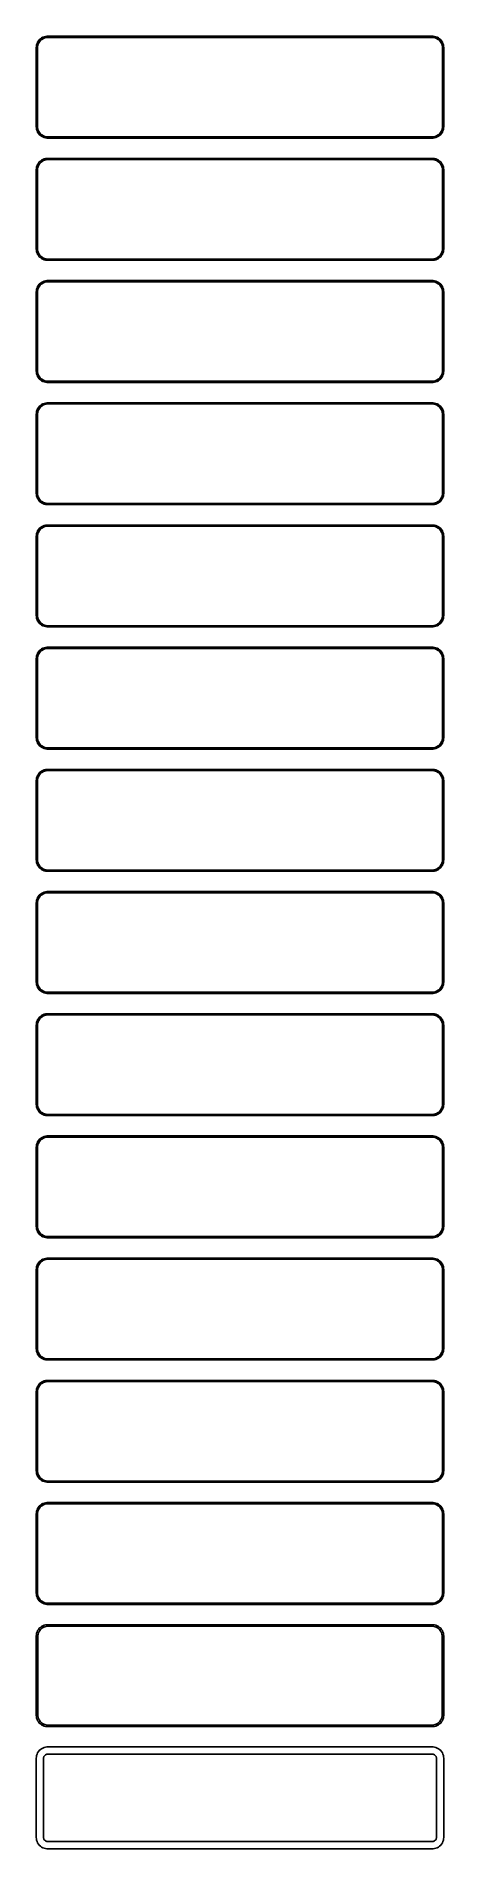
# Model space of a CAD drawing. Header units: metres. Extents: x -90 to 90, y 788 to 1588.
import ezdxf

# ---------------------------------------------------------------- set-up
doc = ezdxf.new("R2010")
doc.units = ezdxf.units.M

msp = doc.modelspace()

# ---------------------------------------------------------------- linework, layer by layer
for p, q in [((-89.0451, 1586.44), (-89.3815, 1585.91)), ((-88.6448, 1586.92), (-89.0451, 1586.44)), ((-88.9125, 1585.54), (-88.5928, 1586.04)), ((-88.1871, 1587.35), (-88.6448, 1586.92)), ((-88.5928, 1586.04), (-88.2126, 1586.5)), ((-88.2126, 1586.5), (-87.7778, 1586.91)), ((-87.6791, 1587.72), (-88.1871, 1587.35)), ((-87.7778, 1586.91), (-87.2952, 1587.26)), ((-87.1289, 1588.02), (-87.6791, 1587.72)), ((-87.2952, 1587.26), (-86.7724, 1587.55)), ((-86.5451, 1588.26), (-87.1289, 1588.02)), ((-86.7724, 1587.55), (-86.2178, 1587.77)), ((-85.9369, 1588.41), (-86.5451, 1588.26)), ((-86.2178, 1587.77), (-85.6401, 1587.92)), ((-85.3139, 1588.49), (-85.9369, 1588.41)), ((-85.6401, 1587.92), (-85.0482, 1587.99)), ((85.3139, 1588.49), (-85.3139, 1588.49)), ((-85.0482, 1587.99), (85.0482, 1587.99)), ((85.0482, 1587.99), (85.6401, 1587.92)), ((85.9369, 1588.41), (85.3139, 1588.49)), ((85.6401, 1587.92), (86.2178, 1587.77)), ((86.5451, 1588.26), (85.9369, 1588.41)), ((86.2178, 1587.77), (86.7724, 1587.55)), ((87.1289, 1588.02), (86.5451, 1588.26)), ((86.7724, 1587.55), (87.2952, 1587.26)), ((87.6791, 1587.72), (87.1289, 1588.02)), ((87.2952, 1587.26), (87.7778, 1586.91)), ((88.1871, 1587.35), (87.6791, 1587.72)), ((87.7778, 1586.91), (88.2126, 1586.5)), ((88.6448, 1586.92), (88.1871, 1587.35)), ((88.2126, 1586.5), (88.5928, 1586.04)), ((88.5928, 1586.04), (88.9125, 1585.54)), ((89.0451, 1586.44), (88.6448, 1586.92)), ((89.3815, 1585.91), (89.0451, 1586.44)), ((-89.9606, 1584.13), (-90, 1583.5)), ((-90, 1583.5), (-90, 1548.5)), ((-89.8429, 1584.74), (-89.9606, 1584.13)), ((-89.6489, 1585.34), (-89.8429, 1584.74)), ((-89.3815, 1585.91), (-89.6489, 1585.34)), ((-89.5, 1583.25), (-89.4625, 1583.85)), ((-89.5, 1548.75), (-89.5, 1583.25)), ((-89.4625, 1583.85), (-89.3508, 1584.43)), ((-89.3508, 1584.43), (-89.1664, 1585)), ((-89.1664, 1585), (-88.9125, 1585.54)), ((88.9125, 1585.54), (89.1664, 1585)), ((89.1664, 1585), (89.3508, 1584.43)), ((89.3508, 1584.43), (89.4625, 1583.85)), ((89.6489, 1585.34), (89.3815, 1585.91)), ((89.4625, 1583.85), (89.5, 1583.25)), ((89.5, 1583.25), (89.5, 1548.75)), ((89.8429, 1584.74), (89.6489, 1585.34)), ((89.9606, 1584.13), (89.8429, 1584.74)), ((90, 1583.5), (89.9606, 1584.13)), ((90, 1548.5), (90, 1583.5)), ((-90, 1548.5), (-89.9606, 1547.87)), ((-89.9606, 1547.87), (-89.8429, 1547.26)), ((-89.8429, 1547.26), (-89.6489, 1546.66)), ((-89.6489, 1546.66), (-89.3815, 1546.09)), ((-89.4625, 1548.15), (-89.5, 1548.75)), ((-89.3508, 1547.57), (-89.4625, 1548.15)), ((-89.3815, 1546.09), (-89.0451, 1545.56)), ((-89.1664, 1547), (-89.3508, 1547.57)), ((-88.9125, 1546.46), (-89.1664, 1547)), ((-88.5928, 1545.96), (-88.9125, 1546.46)), ((-88.2126, 1545.5), (-88.5928, 1545.96)), ((88.5928, 1545.96), (88.2126, 1545.5)), ((88.9125, 1546.46), (88.5928, 1545.96)), ((89.1664, 1547), (88.9125, 1546.46)), ((89.0451, 1545.56), (89.3815, 1546.09)), ((89.3508, 1547.57), (89.1664, 1547)), ((89.4625, 1548.15), (89.3508, 1547.57)), ((89.3815, 1546.09), (89.6489, 1546.66)), ((89.5, 1548.75), (89.4625, 1548.15)), ((89.6489, 1546.66), (89.8429, 1547.26)), ((89.8429, 1547.26), (89.9606, 1547.87)), ((89.9606, 1547.87), (90, 1548.5)), ((-89.0451, 1545.56), (-88.6448, 1545.08)), ((-88.6448, 1545.08), (-88.1871, 1544.65)), ((-87.7778, 1545.09), (-88.2126, 1545.5)), ((-88.1871, 1544.65), (-87.6791, 1544.28)), ((-87.2952, 1544.74), (-87.7778, 1545.09)), ((-87.6791, 1544.28), (-87.1289, 1543.98)), ((-86.7724, 1544.45), (-87.2952, 1544.74)), ((-87.1289, 1543.98), (-86.5451, 1543.74)), ((-86.2178, 1544.23), (-86.7724, 1544.45)), ((-86.5451, 1543.74), (-85.9369, 1543.59)), ((-85.6401, 1544.08), (-86.2178, 1544.23)), ((-85.9369, 1543.59), (-85.3139, 1543.51)), ((-85.0482, 1544.01), (-85.6401, 1544.08)), ((-85.3139, 1543.51), (85.3139, 1543.51)), ((85.0482, 1544.01), (-85.0482, 1544.01)), ((85.6401, 1544.08), (85.0482, 1544.01)), ((85.3139, 1543.51), (85.9369, 1543.59)), ((86.2178, 1544.23), (85.6401, 1544.08)), ((85.9369, 1543.59), (86.5451, 1543.74)), ((86.7724, 1544.45), (86.2178, 1544.23)), ((86.5451, 1543.74), (87.1289, 1543.98)), ((87.2952, 1544.74), (86.7724, 1544.45)), ((87.1289, 1543.98), (87.6791, 1544.28)), ((87.7778, 1545.09), (87.2952, 1544.74)), ((87.6791, 1544.28), (88.1871, 1544.65)), ((88.2126, 1545.5), (87.7778, 1545.09)), ((88.1871, 1544.65), (88.6448, 1545.08)), ((88.6448, 1545.08), (89.0451, 1545.56)), ((-89.9606, 1530.13), (-90, 1529.5)), ((-89.8429, 1530.74), (-89.9606, 1530.13)), ((-89.6489, 1531.34), (-89.8429, 1530.74)), ((-89.3815, 1531.91), (-89.6489, 1531.34)), ((-89.4625, 1529.85), (-89.3508, 1530.43)), ((-89.0451, 1532.44), (-89.3815, 1531.91)), ((-89.3508, 1530.43), (-89.1664, 1531)), ((-89.1664, 1531), (-88.9125, 1531.54)), ((-88.6448, 1532.92), (-89.0451, 1532.44)), ((-88.9125, 1531.54), (-88.5928, 1532.04)), ((-88.1871, 1533.35), (-88.6448, 1532.92)), ((-88.5928, 1532.04), (-88.2126, 1532.5)), ((-88.2126, 1532.5), (-87.7778, 1532.91)), ((-87.6791, 1533.72), (-88.1871, 1533.35)), ((-87.7778, 1532.91), (-87.2952, 1533.26)), ((-87.1289, 1534.02), (-87.6791, 1533.72)), ((-87.2952, 1533.26), (-86.7724, 1533.55)), ((-86.5451, 1534.26), (-87.1289, 1534.02)), ((-86.7724, 1533.55), (-86.2178, 1533.77)), ((-85.9369, 1534.41), (-86.5451, 1534.26)), ((-86.2178, 1533.77), (-85.6401, 1533.92)), ((-85.3139, 1534.49), (-85.9369, 1534.41)), ((-85.6401, 1533.92), (-85.0482, 1533.99)), ((85.3139, 1534.49), (-85.3139, 1534.49)), ((-85.0482, 1533.99), (85.0482, 1533.99)), ((85.0482, 1533.99), (85.6401, 1533.92)), ((85.9369, 1534.41), (85.3139, 1534.49)), ((85.6401, 1533.92), (86.2178, 1533.77)), ((86.5451, 1534.26), (85.9369, 1534.41)), ((86.2178, 1533.77), (86.7724, 1533.55)), ((87.1289, 1534.02), (86.5451, 1534.26)), ((86.7724, 1533.55), (87.2952, 1533.26)), ((87.6791, 1533.72), (87.1289, 1534.02)), ((87.2952, 1533.26), (87.7778, 1532.91)), ((88.1871, 1533.35), (87.6791, 1533.72)), ((87.7778, 1532.91), (88.2126, 1532.5)), ((88.6448, 1532.92), (88.1871, 1533.35)), ((88.2126, 1532.5), (88.5928, 1532.04)), ((88.5928, 1532.04), (88.9125, 1531.54)), ((89.0451, 1532.44), (88.6448, 1532.92)), ((88.9125, 1531.54), (89.1664, 1531)), ((89.3815, 1531.91), (89.0451, 1532.44)), ((89.1664, 1531), (89.3508, 1530.43)), ((89.3508, 1530.43), (89.4625, 1529.85)), ((89.6489, 1531.34), (89.3815, 1531.91)), ((89.8429, 1530.74), (89.6489, 1531.34)), ((89.9606, 1530.13), (89.8429, 1530.74)), ((90, 1529.5), (89.9606, 1530.13)), ((-90, 1529.5), (-90, 1494.5)), ((-89.5, 1529.25), (-89.4625, 1529.85)), ((-89.5, 1494.75), (-89.5, 1529.25)), ((89.4625, 1529.85), (89.5, 1529.25)), ((89.5, 1529.25), (89.5, 1494.75)), ((90, 1494.5), (90, 1529.5)), ((-90, 1494.5), (-89.9606, 1493.87)), ((-89.9606, 1493.87), (-89.8429, 1493.26)), ((-89.8429, 1493.26), (-89.6489, 1492.66)), ((-89.6489, 1492.66), (-89.3815, 1492.09)), ((-89.4625, 1494.15), (-89.5, 1494.75)), ((-89.3508, 1493.57), (-89.4625, 1494.15)), ((-89.3815, 1492.09), (-89.0451, 1491.56)), ((-89.1664, 1493), (-89.3508, 1493.57)), ((-88.9125, 1492.46), (-89.1664, 1493)), ((-89.0451, 1491.56), (-88.6448, 1491.08)), ((-88.5928, 1491.96), (-88.9125, 1492.46)), ((-88.6448, 1491.08), (-88.1871, 1490.65)), ((-88.2126, 1491.5), (-88.5928, 1491.96)), ((-87.7778, 1491.09), (-88.2126, 1491.5)), ((-88.1871, 1490.65), (-87.6791, 1490.28)), ((-87.2952, 1490.74), (-87.7778, 1491.09)), ((-87.6791, 1490.28), (-87.1289, 1489.98)), ((-86.7724, 1490.45), (-87.2952, 1490.74)), ((-87.1289, 1489.98), (-86.5451, 1489.74)), ((-86.2178, 1490.23), (-86.7724, 1490.45)), ((-85.6401, 1490.08), (-86.2178, 1490.23)), ((-85.0482, 1490.01), (-85.6401, 1490.08)), ((85.0482, 1490.01), (-85.0482, 1490.01)), ((85.6401, 1490.08), (85.0482, 1490.01)), ((86.2178, 1490.23), (85.6401, 1490.08)), ((86.7724, 1490.45), (86.2178, 1490.23)), ((86.5451, 1489.74), (87.1289, 1489.98)), ((87.2952, 1490.74), (86.7724, 1490.45)), ((87.1289, 1489.98), (87.6791, 1490.28)), ((87.7778, 1491.09), (87.2952, 1490.74)), ((87.6791, 1490.28), (88.1871, 1490.65)), ((88.2126, 1491.5), (87.7778, 1491.09)), ((88.1871, 1490.65), (88.6448, 1491.08)), ((88.5928, 1491.96), (88.2126, 1491.5)), ((88.9125, 1492.46), (88.5928, 1491.96)), ((88.6448, 1491.08), (89.0451, 1491.56)), ((89.1664, 1493), (88.9125, 1492.46)), ((89.0451, 1491.56), (89.3815, 1492.09)), ((89.3508, 1493.57), (89.1664, 1493)), ((89.4625, 1494.15), (89.3508, 1493.57)), ((89.3815, 1492.09), (89.6489, 1492.66)), ((89.5, 1494.75), (89.4625, 1494.15)), ((89.6489, 1492.66), (89.8429, 1493.26)), ((89.8429, 1493.26), (89.9606, 1493.87)), ((89.9606, 1493.87), (90, 1494.5)), ((-86.5451, 1489.74), (-85.9369, 1489.59)), ((-85.9369, 1489.59), (-85.3139, 1489.51)), ((-85.3139, 1489.51), (85.3139, 1489.51)), ((85.3139, 1489.51), (85.9369, 1489.59)), ((85.9369, 1489.59), (86.5451, 1489.74)), ((-89.9606, 1476.13), (-90, 1475.5)), ((-90, 1475.5), (-90, 1440.5)), ((-89.8429, 1476.74), (-89.9606, 1476.13)), ((-89.6489, 1477.34), (-89.8429, 1476.74)), ((-89.3815, 1477.91), (-89.6489, 1477.34)), ((-89.5, 1475.25), (-89.4625, 1475.85)), ((-89.5, 1440.75), (-89.5, 1475.25)), ((-89.4625, 1475.85), (-89.3508, 1476.43)), ((-89.0451, 1478.44), (-89.3815, 1477.91)), ((-89.3508, 1476.43), (-89.1664, 1477)), ((-89.1664, 1477), (-88.9125, 1477.54)), ((-88.6448, 1478.92), (-89.0451, 1478.44)), ((-88.9125, 1477.54), (-88.5928, 1478.04)), ((-88.1871, 1479.35), (-88.6448, 1478.92)), ((-88.5928, 1478.04), (-88.2126, 1478.5)), ((-88.2126, 1478.5), (-87.7778, 1478.91)), ((-87.6791, 1479.72), (-88.1871, 1479.35)), ((-87.7778, 1478.91), (-87.2952, 1479.26)), ((-87.1289, 1480.02), (-87.6791, 1479.72)), ((-87.2952, 1479.26), (-86.7724, 1479.55)), ((-86.5451, 1480.26), (-87.1289, 1480.02)), ((-86.7724, 1479.55), (-86.2178, 1479.77)), ((-85.9369, 1480.41), (-86.5451, 1480.26)), ((-86.2178, 1479.77), (-85.6401, 1479.92)), ((-85.3139, 1480.49), (-85.9369, 1480.41)), ((-85.6401, 1479.92), (-85.0482, 1479.99)), ((85.3139, 1480.49), (-85.3139, 1480.49)), ((-85.0482, 1479.99), (85.0482, 1479.99)), ((85.0482, 1479.99), (85.6401, 1479.92)), ((85.9369, 1480.41), (85.3139, 1480.49)), ((85.6401, 1479.92), (86.2178, 1479.77)), ((86.5451, 1480.26), (85.9369, 1480.41)), ((86.2178, 1479.77), (86.7724, 1479.55)), ((87.1289, 1480.02), (86.5451, 1480.26)), ((86.7724, 1479.55), (87.2952, 1479.26)), ((87.6791, 1479.72), (87.1289, 1480.02)), ((87.2952, 1479.26), (87.7778, 1478.91)), ((88.1871, 1479.35), (87.6791, 1479.72)), ((87.7778, 1478.91), (88.2126, 1478.5)), ((88.6448, 1478.92), (88.1871, 1479.35)), ((88.2126, 1478.5), (88.5928, 1478.04)), ((88.5928, 1478.04), (88.9125, 1477.54)), ((89.0451, 1478.44), (88.6448, 1478.92)), ((88.9125, 1477.54), (89.1664, 1477)), ((89.3815, 1477.91), (89.0451, 1478.44)), ((89.1664, 1477), (89.3508, 1476.43)), ((89.3508, 1476.43), (89.4625, 1475.85)), ((89.6489, 1477.34), (89.3815, 1477.91)), ((89.4625, 1475.85), (89.5, 1475.25)), ((89.5, 1475.25), (89.5, 1440.75)), ((89.8429, 1476.74), (89.6489, 1477.34)), ((89.9606, 1476.13), (89.8429, 1476.74)), ((90, 1475.5), (89.9606, 1476.13)), ((90, 1440.5), (90, 1475.5)), ((-90, 1440.5), (-89.9606, 1439.87)), ((-89.9606, 1439.87), (-89.8429, 1439.26)), ((-89.8429, 1439.26), (-89.6489, 1438.66)), ((-89.6489, 1438.66), (-89.3815, 1438.09)), ((-89.4625, 1440.15), (-89.5, 1440.75)), ((-89.3508, 1439.57), (-89.4625, 1440.15)), ((-89.3815, 1438.09), (-89.0451, 1437.56)), ((-89.1664, 1439), (-89.3508, 1439.57)), ((-88.9125, 1438.46), (-89.1664, 1439)), ((-89.0451, 1437.56), (-88.6448, 1437.08)), ((-88.5928, 1437.96), (-88.9125, 1438.46)), ((-88.6448, 1437.08), (-88.1871, 1436.65)), ((-88.2126, 1437.5), (-88.5928, 1437.96)), ((-87.7778, 1437.09), (-88.2126, 1437.5)), ((-88.1871, 1436.65), (-87.6791, 1436.28)), ((-87.2952, 1436.74), (-87.7778, 1437.09)), ((-87.6791, 1436.28), (-87.1289, 1435.98)), ((-86.7724, 1436.45), (-87.2952, 1436.74)), ((-87.1289, 1435.98), (-86.5451, 1435.74)), ((-86.2178, 1436.23), (-86.7724, 1436.45)), ((-86.5451, 1435.74), (-85.9369, 1435.59)), ((-85.6401, 1436.08), (-86.2178, 1436.23)), ((-85.9369, 1435.59), (-85.3139, 1435.51)), ((-85.0482, 1436.01), (-85.6401, 1436.08)), ((-85.3139, 1435.51), (85.3139, 1435.51)), ((85.0482, 1436.01), (-85.0482, 1436.01)), ((85.6401, 1436.08), (85.0482, 1436.01)), ((85.3139, 1435.51), (85.9369, 1435.59)), ((86.2178, 1436.23), (85.6401, 1436.08)), ((85.9369, 1435.59), (86.5451, 1435.74)), ((86.7724, 1436.45), (86.2178, 1436.23)), ((86.5451, 1435.74), (87.1289, 1435.98)), ((87.2952, 1436.74), (86.7724, 1436.45)), ((87.1289, 1435.98), (87.6791, 1436.28)), ((87.7778, 1437.09), (87.2952, 1436.74)), ((87.6791, 1436.28), (88.1871, 1436.65)), ((88.2126, 1437.5), (87.7778, 1437.09)), ((88.1871, 1436.65), (88.6448, 1437.08)), ((88.5928, 1437.96), (88.2126, 1437.5)), ((88.9125, 1438.46), (88.5928, 1437.96)), ((88.6448, 1437.08), (89.0451, 1437.56)), ((89.1664, 1439), (88.9125, 1438.46)), ((89.0451, 1437.56), (89.3815, 1438.09)), ((89.3508, 1439.57), (89.1664, 1439)), ((89.4625, 1440.15), (89.3508, 1439.57)), ((89.3815, 1438.09), (89.6489, 1438.66)), ((89.5, 1440.75), (89.4625, 1440.15)), ((89.6489, 1438.66), (89.8429, 1439.26)), ((89.8429, 1439.26), (89.9606, 1439.87)), ((89.9606, 1439.87), (90, 1440.5)), ((-87.1289, 1426.02), (-87.6791, 1425.72)), ((-86.5451, 1426.26), (-87.1289, 1426.02)), ((-86.7724, 1425.55), (-86.2178, 1425.77)), ((-85.9369, 1426.41), (-86.5451, 1426.26)), ((-86.2178, 1425.77), (-85.6401, 1425.92)), ((-85.3139, 1426.49), (-85.9369, 1426.41)), ((-85.6401, 1425.92), (-85.0482, 1425.99)), ((85.3139, 1426.49), (-85.3139, 1426.49)), ((-85.0482, 1425.99), (85.0482, 1425.99)), ((85.0482, 1425.99), (85.6401, 1425.92)), ((85.9369, 1426.41), (85.3139, 1426.49)), ((85.6401, 1425.92), (86.2178, 1425.77)), ((86.5451, 1426.26), (85.9369, 1426.41)), ((86.2178, 1425.77), (86.7724, 1425.55)), ((87.1289, 1426.02), (86.5451, 1426.26)), ((87.6791, 1425.72), (87.1289, 1426.02)), ((-89.9606, 1422.13), (-90, 1421.5)), ((-90, 1421.5), (-90, 1386.5)), ((-89.8429, 1422.74), (-89.9606, 1422.13)), ((-89.6489, 1423.34), (-89.8429, 1422.74)), ((-89.3815, 1423.91), (-89.6489, 1423.34)), ((-89.5, 1421.25), (-89.4625, 1421.85)), ((-89.5, 1386.75), (-89.5, 1421.25)), ((-89.4625, 1421.85), (-89.3508, 1422.43)), ((-89.0451, 1424.44), (-89.3815, 1423.91)), ((-89.3508, 1422.43), (-89.1664, 1423)), ((-89.1664, 1423), (-88.9125, 1423.54)), ((-88.6448, 1424.92), (-89.0451, 1424.44)), ((-88.9125, 1423.54), (-88.5928, 1424.04)), ((-88.1871, 1425.35), (-88.6448, 1424.92)), ((-88.5928, 1424.04), (-88.2126, 1424.5)), ((-88.2126, 1424.5), (-87.7778, 1424.91)), ((-87.6791, 1425.72), (-88.1871, 1425.35)), ((-87.7778, 1424.91), (-87.2952, 1425.26)), ((-87.2952, 1425.26), (-86.7724, 1425.55)), ((86.7724, 1425.55), (87.2952, 1425.26)), ((87.2952, 1425.26), (87.7778, 1424.91)), ((88.1871, 1425.35), (87.6791, 1425.72)), ((87.7778, 1424.91), (88.2126, 1424.5)), ((88.6448, 1424.92), (88.1871, 1425.35)), ((88.2126, 1424.5), (88.5928, 1424.04)), ((88.5928, 1424.04), (88.9125, 1423.54)), ((89.0451, 1424.44), (88.6448, 1424.92)), ((88.9125, 1423.54), (89.1664, 1423)), ((89.3815, 1423.91), (89.0451, 1424.44)), ((89.1664, 1423), (89.3508, 1422.43)), ((89.3508, 1422.43), (89.4625, 1421.85)), ((89.6489, 1423.34), (89.3815, 1423.91)), ((89.4625, 1421.85), (89.5, 1421.25)), ((89.5, 1421.25), (89.5, 1386.75)), ((89.8429, 1422.74), (89.6489, 1423.34)), ((89.9606, 1422.13), (89.8429, 1422.74)), ((90, 1421.5), (89.9606, 1422.13)), ((90, 1386.5), (90, 1421.5)), ((-90, 1386.5), (-89.9606, 1385.87)), ((-89.9606, 1385.87), (-89.8429, 1385.26)), ((-89.4625, 1386.15), (-89.5, 1386.75)), ((-89.3508, 1385.57), (-89.4625, 1386.15)), ((89.4625, 1386.15), (89.3508, 1385.57)), ((89.5, 1386.75), (89.4625, 1386.15)), ((89.8429, 1385.26), (89.9606, 1385.87)), ((89.9606, 1385.87), (90, 1386.5)), ((-89.8429, 1385.26), (-89.6489, 1384.66)), ((-89.6489, 1384.66), (-89.3815, 1384.09)), ((-89.3815, 1384.09), (-89.0451, 1383.56)), ((-89.1664, 1385), (-89.3508, 1385.57)), ((-88.9125, 1384.46), (-89.1664, 1385)), ((-89.0451, 1383.56), (-88.6448, 1383.08)), ((-88.5928, 1383.96), (-88.9125, 1384.46)), ((-88.6448, 1383.08), (-88.1871, 1382.65)), ((-88.2126, 1383.5), (-88.5928, 1383.96)), ((-87.7778, 1383.09), (-88.2126, 1383.5)), ((-88.1871, 1382.65), (-87.6791, 1382.28)), ((-87.2952, 1382.74), (-87.7778, 1383.09)), ((-87.6791, 1382.28), (-87.1289, 1381.98)), ((-86.7724, 1382.45), (-87.2952, 1382.74)), ((-87.1289, 1381.98), (-86.5451, 1381.74)), ((-86.2178, 1382.23), (-86.7724, 1382.45)), ((-86.5451, 1381.74), (-85.9369, 1381.59)), ((-85.6401, 1382.08), (-86.2178, 1382.23)), ((-85.9369, 1381.59), (-85.3139, 1381.51)), ((-85.0482, 1382.01), (-85.6401, 1382.08)), ((-85.3139, 1381.51), (85.3139, 1381.51)), ((85.0482, 1382.01), (-85.0482, 1382.01)), ((85.6401, 1382.08), (85.0482, 1382.01)), ((85.3139, 1381.51), (85.9369, 1381.59)), ((86.2178, 1382.23), (85.6401, 1382.08)), ((85.9369, 1381.59), (86.5451, 1381.74)), ((86.7724, 1382.45), (86.2178, 1382.23)), ((86.5451, 1381.74), (87.1289, 1381.98)), ((87.2952, 1382.74), (86.7724, 1382.45)), ((87.1289, 1381.98), (87.6791, 1382.28)), ((87.7778, 1383.09), (87.2952, 1382.74)), ((87.6791, 1382.28), (88.1871, 1382.65)), ((88.2126, 1383.5), (87.7778, 1383.09)), ((88.1871, 1382.65), (88.6448, 1383.08)), ((88.5928, 1383.96), (88.2126, 1383.5)), ((88.9125, 1384.46), (88.5928, 1383.96)), ((88.6448, 1383.08), (89.0451, 1383.56)), ((89.1664, 1385), (88.9125, 1384.46)), ((89.0451, 1383.56), (89.3815, 1384.09)), ((89.3508, 1385.57), (89.1664, 1385)), ((89.3815, 1384.09), (89.6489, 1384.66)), ((89.6489, 1384.66), (89.8429, 1385.26)), ((-89.3815, 1369.91), (-89.6489, 1369.34)), ((-89.0451, 1370.44), (-89.3815, 1369.91)), ((-88.6448, 1370.92), (-89.0451, 1370.44)), ((-88.9125, 1369.54), (-88.5928, 1370.04)), ((-88.1871, 1371.35), (-88.6448, 1370.92)), ((-88.5928, 1370.04), (-88.2126, 1370.5)), ((-88.2126, 1370.5), (-87.7778, 1370.91)), ((-87.6791, 1371.72), (-88.1871, 1371.35)), ((-87.7778, 1370.91), (-87.2952, 1371.26)), ((-87.1289, 1372.02), (-87.6791, 1371.72)), ((-87.2952, 1371.26), (-86.7724, 1371.55)), ((-86.5451, 1372.26), (-87.1289, 1372.02)), ((-86.7724, 1371.55), (-86.2178, 1371.77)), ((-85.9369, 1372.41), (-86.5451, 1372.26)), ((-86.2178, 1371.77), (-85.6401, 1371.92)), ((-85.3139, 1372.49), (-85.9369, 1372.41)), ((-85.6401, 1371.92), (-85.0482, 1371.99)), ((85.3139, 1372.49), (-85.3139, 1372.49)), ((-85.0482, 1371.99), (85.0482, 1371.99)), ((85.0482, 1371.99), (85.6401, 1371.92)), ((85.9369, 1372.41), (85.3139, 1372.49)), ((85.6401, 1371.92), (86.2178, 1371.77)), ((86.5451, 1372.26), (85.9369, 1372.41)), ((86.2178, 1371.77), (86.7724, 1371.55)), ((87.1289, 1372.02), (86.5451, 1372.26)), ((86.7724, 1371.55), (87.2952, 1371.26)), ((87.6791, 1371.72), (87.1289, 1372.02)), ((87.2952, 1371.26), (87.7778, 1370.91)), ((88.1871, 1371.35), (87.6791, 1371.72)), ((87.7778, 1370.91), (88.2126, 1370.5)), ((88.6448, 1370.92), (88.1871, 1371.35)), ((88.2126, 1370.5), (88.5928, 1370.04)), ((88.5928, 1370.04), (88.9125, 1369.54)), ((89.0451, 1370.44), (88.6448, 1370.92)), ((89.3815, 1369.91), (89.0451, 1370.44)), ((89.6489, 1369.34), (89.3815, 1369.91)), ((-89.9606, 1368.13), (-90, 1367.5)), ((-90, 1367.5), (-90, 1332.5)), ((-89.8429, 1368.74), (-89.9606, 1368.13)), ((-89.6489, 1369.34), (-89.8429, 1368.74)), ((-89.5, 1367.25), (-89.4625, 1367.85)), ((-89.5, 1332.75), (-89.5, 1367.25)), ((-89.4625, 1367.85), (-89.3508, 1368.43)), ((-89.3508, 1368.43), (-89.1664, 1369)), ((-89.1664, 1369), (-88.9125, 1369.54)), ((88.9125, 1369.54), (89.1664, 1369)), ((89.1664, 1369), (89.3508, 1368.43)), ((89.3508, 1368.43), (89.4625, 1367.85)), ((89.4625, 1367.85), (89.5, 1367.25)), ((89.5, 1367.25), (89.5, 1332.75)), ((89.8429, 1368.74), (89.6489, 1369.34)), ((89.9606, 1368.13), (89.8429, 1368.74)), ((90, 1367.5), (89.9606, 1368.13)), ((90, 1332.5), (90, 1367.5)), ((-90, 1332.5), (-89.9606, 1331.87)), ((-89.9606, 1331.87), (-89.8429, 1331.26)), ((-89.8429, 1331.26), (-89.6489, 1330.66)), ((-89.6489, 1330.66), (-89.3815, 1330.09)), ((-89.4625, 1332.15), (-89.5, 1332.75)), ((-89.3508, 1331.57), (-89.4625, 1332.15)), ((-89.3815, 1330.09), (-89.0451, 1329.56)), ((-89.1664, 1331), (-89.3508, 1331.57)), ((-88.9125, 1330.46), (-89.1664, 1331)), ((-88.5928, 1329.96), (-88.9125, 1330.46)), ((-88.2126, 1329.5), (-88.5928, 1329.96)), ((88.5928, 1329.96), (88.2126, 1329.5)), ((88.9125, 1330.46), (88.5928, 1329.96)), ((89.1664, 1331), (88.9125, 1330.46)), ((89.0451, 1329.56), (89.3815, 1330.09)), ((89.3508, 1331.57), (89.1664, 1331)), ((89.4625, 1332.15), (89.3508, 1331.57)), ((89.3815, 1330.09), (89.6489, 1330.66)), ((89.5, 1332.75), (89.4625, 1332.15)), ((89.6489, 1330.66), (89.8429, 1331.26)), ((89.8429, 1331.26), (89.9606, 1331.87)), ((89.9606, 1331.87), (90, 1332.5)), ((-89.0451, 1329.56), (-88.6448, 1329.08)), ((-88.6448, 1329.08), (-88.1871, 1328.65)), ((-87.7778, 1329.09), (-88.2126, 1329.5)), ((-88.1871, 1328.65), (-87.6791, 1328.28)), ((-87.2952, 1328.74), (-87.7778, 1329.09)), ((-87.6791, 1328.28), (-87.1289, 1327.98)), ((-86.7724, 1328.45), (-87.2952, 1328.74)), ((-87.1289, 1327.98), (-86.5451, 1327.74)), ((-86.2178, 1328.23), (-86.7724, 1328.45)), ((-86.5451, 1327.74), (-85.9369, 1327.59)), ((-85.6401, 1328.08), (-86.2178, 1328.23)), ((-85.9369, 1327.59), (-85.3139, 1327.51)), ((-85.0482, 1328.01), (-85.6401, 1328.08)), ((-85.3139, 1327.51), (85.3139, 1327.51)), ((85.0482, 1328.01), (-85.0482, 1328.01)), ((85.6401, 1328.08), (85.0482, 1328.01)), ((85.3139, 1327.51), (85.9369, 1327.59)), ((86.2178, 1328.23), (85.6401, 1328.08)), ((85.9369, 1327.59), (86.5451, 1327.74)), ((86.7724, 1328.45), (86.2178, 1328.23)), ((86.5451, 1327.74), (87.1289, 1327.98)), ((87.2952, 1328.74), (86.7724, 1328.45)), ((87.1289, 1327.98), (87.6791, 1328.28)), ((87.7778, 1329.09), (87.2952, 1328.74)), ((87.6791, 1328.28), (88.1871, 1328.65)), ((88.2126, 1329.5), (87.7778, 1329.09)), ((88.1871, 1328.65), (88.6448, 1329.08)), ((88.6448, 1329.08), (89.0451, 1329.56)), ((-89.9606, 1314.13), (-90, 1313.5)), ((-89.8429, 1314.74), (-89.9606, 1314.13)), ((-89.6489, 1315.34), (-89.8429, 1314.74)), ((-89.3815, 1315.91), (-89.6489, 1315.34)), ((-89.5, 1313.25), (-89.4625, 1313.85)), ((-89.4625, 1313.85), (-89.3508, 1314.43)), ((-89.0451, 1316.44), (-89.3815, 1315.91)), ((-89.3508, 1314.43), (-89.1664, 1315)), ((-89.1664, 1315), (-88.9125, 1315.54)), ((-88.6448, 1316.92), (-89.0451, 1316.44)), ((-88.9125, 1315.54), (-88.5928, 1316.04)), ((-88.1871, 1317.35), (-88.6448, 1316.92)), ((-88.5928, 1316.04), (-88.2126, 1316.5)), ((-88.2126, 1316.5), (-87.7778, 1316.91)), ((-87.6791, 1317.72), (-88.1871, 1317.35)), ((-87.7778, 1316.91), (-87.2952, 1317.26)), ((-87.1289, 1318.02), (-87.6791, 1317.72)), ((-87.2952, 1317.26), (-86.7724, 1317.55)), ((-86.5451, 1318.26), (-87.1289, 1318.02)), ((-86.7724, 1317.55), (-86.2178, 1317.77)), ((-85.9369, 1318.41), (-86.5451, 1318.26)), ((-86.2178, 1317.77), (-85.6401, 1317.92)), ((-85.3139, 1318.49), (-85.9369, 1318.41)), ((-85.6401, 1317.92), (-85.0482, 1317.99)), ((85.3139, 1318.49), (-85.3139, 1318.49)), ((-85.0482, 1317.99), (85.0482, 1317.99)), ((85.0482, 1317.99), (85.6401, 1317.92)), ((85.9369, 1318.41), (85.3139, 1318.49)), ((85.6401, 1317.92), (86.2178, 1317.77)), ((86.5451, 1318.26), (85.9369, 1318.41)), ((86.2178, 1317.77), (86.7724, 1317.55)), ((87.1289, 1318.02), (86.5451, 1318.26)), ((86.7724, 1317.55), (87.2952, 1317.26)), ((87.6791, 1317.72), (87.1289, 1318.02)), ((87.2952, 1317.26), (87.7778, 1316.91)), ((88.1871, 1317.35), (87.6791, 1317.72)), ((87.7778, 1316.91), (88.2126, 1316.5)), ((88.6448, 1316.92), (88.1871, 1317.35)), ((88.2126, 1316.5), (88.5928, 1316.04)), ((88.5928, 1316.04), (88.9125, 1315.54)), ((89.0451, 1316.44), (88.6448, 1316.92)), ((88.9125, 1315.54), (89.1664, 1315)), ((89.3815, 1315.91), (89.0451, 1316.44)), ((89.1664, 1315), (89.3508, 1314.43)), ((89.3508, 1314.43), (89.4625, 1313.85)), ((89.6489, 1315.34), (89.3815, 1315.91)), ((89.4625, 1313.85), (89.5, 1313.25)), ((89.8429, 1314.74), (89.6489, 1315.34)), ((89.9606, 1314.13), (89.8429, 1314.74)), ((90, 1313.5), (89.9606, 1314.13)), ((-90, 1313.5), (-90, 1278.5)), ((-89.5, 1278.75), (-89.5, 1313.25)), ((89.5, 1313.25), (89.5, 1278.75)), ((90, 1278.5), (90, 1313.5)), ((-90, 1278.5), (-89.9606, 1277.87)), ((-89.9606, 1277.87), (-89.8429, 1277.26)), ((-89.8429, 1277.26), (-89.6489, 1276.66)), ((-89.6489, 1276.66), (-89.3815, 1276.09)), ((-89.4625, 1278.15), (-89.5, 1278.75)), ((-89.3508, 1277.57), (-89.4625, 1278.15)), ((-89.3815, 1276.09), (-89.0451, 1275.56)), ((-89.1664, 1277), (-89.3508, 1277.57)), ((-88.9125, 1276.46), (-89.1664, 1277)), ((-89.0451, 1275.56), (-88.6448, 1275.08)), ((-88.5928, 1275.96), (-88.9125, 1276.46)), ((-88.6448, 1275.08), (-88.1871, 1274.65)), ((-88.2126, 1275.5), (-88.5928, 1275.96)), ((-87.7778, 1275.09), (-88.2126, 1275.5)), ((-88.1871, 1274.65), (-87.6791, 1274.28)), ((-87.2952, 1274.74), (-87.7778, 1275.09)), ((-87.6791, 1274.28), (-87.1289, 1273.98)), ((-86.7724, 1274.45), (-87.2952, 1274.74)), ((-87.1289, 1273.98), (-86.5451, 1273.74)), ((-86.2178, 1274.23), (-86.7724, 1274.45)), ((-86.5451, 1273.74), (-85.9369, 1273.59)), ((-85.6401, 1274.08), (-86.2178, 1274.23)), ((-85.9369, 1273.59), (-85.3139, 1273.51)), ((-85.0482, 1274.01), (-85.6401, 1274.08)), ((85.0482, 1274.01), (-85.0482, 1274.01)), ((85.6401, 1274.08), (85.0482, 1274.01)), ((85.3139, 1273.51), (85.9369, 1273.59)), ((86.2178, 1274.23), (85.6401, 1274.08)), ((85.9369, 1273.59), (86.5451, 1273.74)), ((86.7724, 1274.45), (86.2178, 1274.23)), ((86.5451, 1273.74), (87.1289, 1273.98)), ((87.2952, 1274.74), (86.7724, 1274.45)), ((87.1289, 1273.98), (87.6791, 1274.28)), ((87.7778, 1275.09), (87.2952, 1274.74)), ((87.6791, 1274.28), (88.1871, 1274.65)), ((88.2126, 1275.5), (87.7778, 1275.09)), ((88.1871, 1274.65), (88.6448, 1275.08)), ((88.5928, 1275.96), (88.2126, 1275.5)), ((88.9125, 1276.46), (88.5928, 1275.96)), ((88.6448, 1275.08), (89.0451, 1275.56)), ((89.1664, 1277), (88.9125, 1276.46)), ((89.0451, 1275.56), (89.3815, 1276.09)), ((89.3508, 1277.57), (89.1664, 1277)), ((89.4625, 1278.15), (89.3508, 1277.57)), ((89.3815, 1276.09), (89.6489, 1276.66)), ((89.5, 1278.75), (89.4625, 1278.15)), ((89.6489, 1276.66), (89.8429, 1277.26)), ((89.8429, 1277.26), (89.9606, 1277.87)), ((89.9606, 1277.87), (90, 1278.5)), ((-85.3139, 1273.51), (85.3139, 1273.51)), ((-89.9606, 1260.13), (-90, 1259.5)), ((-90, 1259.5), (-90, 1224.5)), ((-89.8429, 1260.74), (-89.9606, 1260.13)), ((-89.6489, 1261.34), (-89.8429, 1260.74)), ((-89.3815, 1261.91), (-89.6489, 1261.34)), ((-89.5, 1259.25), (-89.4625, 1259.85)), ((-89.5, 1224.75), (-89.5, 1259.25)), ((-89.4625, 1259.85), (-89.3508, 1260.43)), ((-89.0451, 1262.44), (-89.3815, 1261.91)), ((-89.3508, 1260.43), (-89.1664, 1261)), ((-89.1664, 1261), (-88.9125, 1261.54)), ((-88.6448, 1262.92), (-89.0451, 1262.44)), ((-88.9125, 1261.54), (-88.5928, 1262.04)), ((-88.1871, 1263.35), (-88.6448, 1262.92)), ((-88.5928, 1262.04), (-88.2126, 1262.5)), ((-88.2126, 1262.5), (-87.7778, 1262.91)), ((-87.6791, 1263.72), (-88.1871, 1263.35)), ((-87.7778, 1262.91), (-87.2952, 1263.26)), ((-87.1289, 1264.02), (-87.6791, 1263.72)), ((-87.2952, 1263.26), (-86.7724, 1263.55)), ((-86.5451, 1264.26), (-87.1289, 1264.02)), ((-86.7724, 1263.55), (-86.2178, 1263.77)), ((-85.9369, 1264.41), (-86.5451, 1264.26)), ((-86.2178, 1263.77), (-85.6401, 1263.92)), ((-85.3139, 1264.49), (-85.9369, 1264.41)), ((-85.6401, 1263.92), (-85.0482, 1263.99)), ((85.3139, 1264.49), (-85.3139, 1264.49)), ((-85.0482, 1263.99), (85.0482, 1263.99)), ((85.0482, 1263.99), (85.6401, 1263.92)), ((85.9369, 1264.41), (85.3139, 1264.49)), ((85.6401, 1263.92), (86.2178, 1263.77)), ((86.5451, 1264.26), (85.9369, 1264.41)), ((86.2178, 1263.77), (86.7724, 1263.55)), ((87.1289, 1264.02), (86.5451, 1264.26)), ((86.7724, 1263.55), (87.2952, 1263.26)), ((87.6791, 1263.72), (87.1289, 1264.02)), ((87.2952, 1263.26), (87.7778, 1262.91)), ((88.1871, 1263.35), (87.6791, 1263.72)), ((87.7778, 1262.91), (88.2126, 1262.5)), ((88.6448, 1262.92), (88.1871, 1263.35)), ((88.2126, 1262.5), (88.5928, 1262.04)), ((88.5928, 1262.04), (88.9125, 1261.54)), ((89.0451, 1262.44), (88.6448, 1262.92)), ((88.9125, 1261.54), (89.1664, 1261)), ((89.3815, 1261.91), (89.0451, 1262.44)), ((89.1664, 1261), (89.3508, 1260.43)), ((89.3508, 1260.43), (89.4625, 1259.85)), ((89.6489, 1261.34), (89.3815, 1261.91)), ((89.4625, 1259.85), (89.5, 1259.25)), ((89.5, 1259.25), (89.5, 1224.75)), ((89.8429, 1260.74), (89.6489, 1261.34)), ((89.9606, 1260.13), (89.8429, 1260.74)), ((90, 1259.5), (89.9606, 1260.13)), ((90, 1224.5), (90, 1259.5)), ((-90, 1224.5), (-89.9606, 1223.87)), ((-89.9606, 1223.87), (-89.8429, 1223.26)), ((-89.8429, 1223.26), (-89.6489, 1222.66)), ((-89.6489, 1222.66), (-89.3815, 1222.09)), ((-89.4625, 1224.15), (-89.5, 1224.75)), ((-89.3508, 1223.57), (-89.4625, 1224.15)), ((-89.3815, 1222.09), (-89.0451, 1221.56)), ((-89.1664, 1223), (-89.3508, 1223.57)), ((-88.9125, 1222.46), (-89.1664, 1223)), ((-89.0451, 1221.56), (-88.6448, 1221.08)), ((-88.5928, 1221.96), (-88.9125, 1222.46)), ((-88.6448, 1221.08), (-88.1871, 1220.65)), ((-88.2126, 1221.5), (-88.5928, 1221.96)), ((-87.7778, 1221.09), (-88.2126, 1221.5)), ((-88.1871, 1220.65), (-87.6791, 1220.28)), ((-87.2952, 1220.74), (-87.7778, 1221.09)), ((-87.6791, 1220.28), (-87.1289, 1219.98)), ((-86.7724, 1220.45), (-87.2952, 1220.74)), ((-87.1289, 1219.98), (-86.5451, 1219.74)), ((-86.2178, 1220.23), (-86.7724, 1220.45)), ((-86.5451, 1219.74), (-85.9369, 1219.59)), ((-85.6401, 1220.08), (-86.2178, 1220.23)), ((-85.9369, 1219.59), (-85.3139, 1219.51)), ((-85.0482, 1220.01), (-85.6401, 1220.08)), ((-85.3139, 1219.51), (85.3139, 1219.51)), ((85.0482, 1220.01), (-85.0482, 1220.01)), ((85.6401, 1220.08), (85.0482, 1220.01)), ((85.3139, 1219.51), (85.9369, 1219.59)), ((86.2178, 1220.23), (85.6401, 1220.08)), ((85.9369, 1219.59), (86.5451, 1219.74)), ((86.7724, 1220.45), (86.2178, 1220.23)), ((86.5451, 1219.74), (87.1289, 1219.98)), ((87.2952, 1220.74), (86.7724, 1220.45)), ((87.1289, 1219.98), (87.6791, 1220.28)), ((87.7778, 1221.09), (87.2952, 1220.74)), ((87.6791, 1220.28), (88.1871, 1220.65)), ((88.2126, 1221.5), (87.7778, 1221.09)), ((88.1871, 1220.65), (88.6448, 1221.08)), ((88.5928, 1221.96), (88.2126, 1221.5)), ((88.9125, 1222.46), (88.5928, 1221.96)), ((88.6448, 1221.08), (89.0451, 1221.56)), ((89.1664, 1223), (88.9125, 1222.46)), ((89.0451, 1221.56), (89.3815, 1222.09)), ((89.3508, 1223.57), (89.1664, 1223)), ((89.4625, 1224.15), (89.3508, 1223.57)), ((89.3815, 1222.09), (89.6489, 1222.66)), ((89.5, 1224.75), (89.4625, 1224.15)), ((89.6489, 1222.66), (89.8429, 1223.26)), ((89.8429, 1223.26), (89.9606, 1223.87)), ((89.9606, 1223.87), (90, 1224.5)), ((-87.6791, 1209.72), (-88.1871, 1209.35)), ((-87.1289, 1210.02), (-87.6791, 1209.72)), ((-87.2952, 1209.26), (-86.7724, 1209.55)), ((-86.5451, 1210.26), (-87.1289, 1210.02)), ((-86.7724, 1209.55), (-86.2178, 1209.77)), ((-85.9369, 1210.41), (-86.5451, 1210.26)), ((-86.2178, 1209.77), (-85.6401, 1209.92)), ((-85.3139, 1210.49), (-85.9369, 1210.41)), ((-85.6401, 1209.92), (-85.0482, 1209.99)), ((85.3139, 1210.49), (-85.3139, 1210.49)), ((-85.0482, 1209.99), (85.0482, 1209.99)), ((85.0482, 1209.99), (85.6401, 1209.92)), ((85.9369, 1210.41), (85.3139, 1210.49)), ((85.6401, 1209.92), (86.2178, 1209.77)), ((86.5451, 1210.26), (85.9369, 1210.41)), ((86.2178, 1209.77), (86.7724, 1209.55)), ((87.1289, 1210.02), (86.5451, 1210.26)), ((86.7724, 1209.55), (87.2952, 1209.26)), ((87.6791, 1209.72), (87.1289, 1210.02)), ((88.1871, 1209.35), (87.6791, 1209.72)), ((-89.9606, 1206.13), (-90, 1205.5)), ((-90, 1205.5), (-90, 1170.5)), ((-89.8429, 1206.74), (-89.9606, 1206.13)), ((-89.6489, 1207.34), (-89.8429, 1206.74)), ((-89.3815, 1207.91), (-89.6489, 1207.34)), ((-89.5, 1205.25), (-89.4625, 1205.85)), ((-89.5, 1170.75), (-89.5, 1205.25)), ((-89.4625, 1205.85), (-89.3508, 1206.43)), ((-89.0451, 1208.44), (-89.3815, 1207.91)), ((-89.3508, 1206.43), (-89.1664, 1207)), ((-89.1664, 1207), (-88.9125, 1207.54)), ((-88.6448, 1208.92), (-89.0451, 1208.44)), ((-88.9125, 1207.54), (-88.5928, 1208.04)), ((-88.1871, 1209.35), (-88.6448, 1208.92)), ((-88.5928, 1208.04), (-88.2126, 1208.5)), ((-88.2126, 1208.5), (-87.7778, 1208.91)), ((-87.7778, 1208.91), (-87.2952, 1209.26)), ((87.2952, 1209.26), (87.7778, 1208.91)), ((87.7778, 1208.91), (88.2126, 1208.5)), ((88.6448, 1208.92), (88.1871, 1209.35)), ((88.2126, 1208.5), (88.5928, 1208.04)), ((88.5928, 1208.04), (88.9125, 1207.54)), ((89.0451, 1208.44), (88.6448, 1208.92)), ((88.9125, 1207.54), (89.1664, 1207)), ((89.3815, 1207.91), (89.0451, 1208.44)), ((89.1664, 1207), (89.3508, 1206.43)), ((89.3508, 1206.43), (89.4625, 1205.85)), ((89.6489, 1207.34), (89.3815, 1207.91)), ((89.4625, 1205.85), (89.5, 1205.25)), ((89.5, 1205.25), (89.5, 1170.75)), ((89.8429, 1206.74), (89.6489, 1207.34)), ((89.9606, 1206.13), (89.8429, 1206.74)), ((90, 1205.5), (89.9606, 1206.13)), ((90, 1170.5), (90, 1205.5)), ((-90, 1170.5), (-89.9606, 1169.87)), ((-89.9606, 1169.87), (-89.8429, 1169.26)), ((-89.4625, 1170.15), (-89.5, 1170.75)), ((-89.3508, 1169.57), (-89.4625, 1170.15)), ((-89.1664, 1169), (-89.3508, 1169.57)), ((89.3508, 1169.57), (89.1664, 1169)), ((89.4625, 1170.15), (89.3508, 1169.57)), ((89.5, 1170.75), (89.4625, 1170.15)), ((89.8429, 1169.26), (89.9606, 1169.87)), ((89.9606, 1169.87), (90, 1170.5)), ((-89.8429, 1169.26), (-89.6489, 1168.66)), ((-89.6489, 1168.66), (-89.3815, 1168.09)), ((-89.3815, 1168.09), (-89.0451, 1167.56)), ((-88.9125, 1168.46), (-89.1664, 1169)), ((-89.0451, 1167.56), (-88.6448, 1167.08)), ((-88.5928, 1167.96), (-88.9125, 1168.46)), ((-88.6448, 1167.08), (-88.1871, 1166.65)), ((-88.2126, 1167.5), (-88.5928, 1167.96)), ((-87.7778, 1167.09), (-88.2126, 1167.5)), ((-88.1871, 1166.65), (-87.6791, 1166.28)), ((-87.2952, 1166.74), (-87.7778, 1167.09)), ((-87.6791, 1166.28), (-87.1289, 1165.98)), ((-86.7724, 1166.45), (-87.2952, 1166.74)), ((-87.1289, 1165.98), (-86.5451, 1165.74)), ((-86.2178, 1166.23), (-86.7724, 1166.45)), ((-86.5451, 1165.74), (-85.9369, 1165.59)), ((-85.6401, 1166.08), (-86.2178, 1166.23)), ((-85.9369, 1165.59), (-85.3139, 1165.51)), ((-85.0482, 1166.01), (-85.6401, 1166.08)), ((-85.3139, 1165.51), (85.3139, 1165.51)), ((85.0482, 1166.01), (-85.0482, 1166.01)), ((85.6401, 1166.08), (85.0482, 1166.01)), ((85.3139, 1165.51), (85.9369, 1165.59)), ((86.2178, 1166.23), (85.6401, 1166.08)), ((85.9369, 1165.59), (86.5451, 1165.74)), ((86.7724, 1166.45), (86.2178, 1166.23)), ((86.5451, 1165.74), (87.1289, 1165.98)), ((87.2952, 1166.74), (86.7724, 1166.45)), ((87.1289, 1165.98), (87.6791, 1166.28)), ((87.7778, 1167.09), (87.2952, 1166.74)), ((87.6791, 1166.28), (88.1871, 1166.65)), ((88.2126, 1167.5), (87.7778, 1167.09)), ((88.1871, 1166.65), (88.6448, 1167.08)), ((88.5928, 1167.96), (88.2126, 1167.5)), ((88.9125, 1168.46), (88.5928, 1167.96)), ((88.6448, 1167.08), (89.0451, 1167.56)), ((89.1664, 1169), (88.9125, 1168.46)), ((89.0451, 1167.56), (89.3815, 1168.09)), ((89.3815, 1168.09), (89.6489, 1168.66)), ((89.6489, 1168.66), (89.8429, 1169.26)), ((-89.3815, 1153.91), (-89.6489, 1153.34)), ((-89.0451, 1154.44), (-89.3815, 1153.91)), ((-89.1664, 1153), (-88.9125, 1153.54)), ((-88.6448, 1154.92), (-89.0451, 1154.44)), ((-88.9125, 1153.54), (-88.5928, 1154.04)), ((-88.1871, 1155.35), (-88.6448, 1154.92)), ((-88.5928, 1154.04), (-88.2126, 1154.5)), ((-88.2126, 1154.5), (-87.7778, 1154.91)), ((-87.6791, 1155.72), (-88.1871, 1155.35)), ((-87.7778, 1154.91), (-87.2952, 1155.26)), ((-87.1289, 1156.02), (-87.6791, 1155.72)), ((-87.2952, 1155.26), (-86.7724, 1155.55)), ((-86.5451, 1156.26), (-87.1289, 1156.02)), ((-86.7724, 1155.55), (-86.2178, 1155.77)), ((-85.9369, 1156.41), (-86.5451, 1156.26)), ((-86.2178, 1155.77), (-85.6401, 1155.92)), ((-85.3139, 1156.49), (-85.9369, 1156.41)), ((-85.6401, 1155.92), (-85.0482, 1155.99)), ((85.3139, 1156.49), (-85.3139, 1156.49)), ((-85.0482, 1155.99), (85.0482, 1155.99)), ((85.0482, 1155.99), (85.6401, 1155.92)), ((85.9369, 1156.41), (85.3139, 1156.49)), ((85.6401, 1155.92), (86.2178, 1155.77)), ((86.5451, 1156.26), (85.9369, 1156.41)), ((86.2178, 1155.77), (86.7724, 1155.55)), ((87.1289, 1156.02), (86.5451, 1156.26)), ((86.7724, 1155.55), (87.2952, 1155.26)), ((87.6791, 1155.72), (87.1289, 1156.02)), ((87.2952, 1155.26), (87.7778, 1154.91)), ((88.1871, 1155.35), (87.6791, 1155.72)), ((87.7778, 1154.91), (88.2126, 1154.5)), ((88.6448, 1154.92), (88.1871, 1155.35)), ((88.2126, 1154.5), (88.5928, 1154.04)), ((88.5928, 1154.04), (88.9125, 1153.54)), ((89.0451, 1154.44), (88.6448, 1154.92)), ((88.9125, 1153.54), (89.1664, 1153)), ((89.3815, 1153.91), (89.0451, 1154.44)), ((89.6489, 1153.34), (89.3815, 1153.91)), ((-89.9606, 1152.13), (-90, 1151.5)), ((-90, 1151.5), (-90, 1116.5)), ((-89.8429, 1152.74), (-89.9606, 1152.13)), ((-89.6489, 1153.34), (-89.8429, 1152.74)), ((-89.5, 1151.25), (-89.4625, 1151.85)), ((-89.5, 1116.75), (-89.5, 1151.25)), ((-89.4625, 1151.85), (-89.3508, 1152.43)), ((-89.3508, 1152.43), (-89.1664, 1153)), ((89.1664, 1153), (89.3508, 1152.43)), ((89.3508, 1152.43), (89.4625, 1151.85)), ((89.4625, 1151.85), (89.5, 1151.25)), ((89.5, 1151.25), (89.5, 1116.75)), ((89.8429, 1152.74), (89.6489, 1153.34)), ((89.9606, 1152.13), (89.8429, 1152.74)), ((90, 1151.5), (89.9606, 1152.13)), ((90, 1116.5), (90, 1151.5)), ((-90, 1116.5), (-89.9606, 1115.87)), ((-89.9606, 1115.87), (-89.8429, 1115.26)), ((-89.8429, 1115.26), (-89.6489, 1114.66)), ((-89.6489, 1114.66), (-89.3815, 1114.09)), ((-89.4625, 1116.15), (-89.5, 1116.75)), ((-89.3508, 1115.57), (-89.4625, 1116.15)), ((-89.3815, 1114.09), (-89.0451, 1113.56)), ((-89.1664, 1115), (-89.3508, 1115.57)), ((-88.9125, 1114.46), (-89.1664, 1115)), ((-89.0451, 1113.56), (-88.6448, 1113.08)), ((-88.5928, 1113.96), (-88.9125, 1114.46)), ((-88.2126, 1113.5), (-88.5928, 1113.96)), ((-87.7778, 1113.09), (-88.2126, 1113.5)), ((88.2126, 1113.5), (87.7778, 1113.09)), ((88.5928, 1113.96), (88.2126, 1113.5)), ((88.9125, 1114.46), (88.5928, 1113.96)), ((88.6448, 1113.08), (89.0451, 1113.56)), ((89.1664, 1115), (88.9125, 1114.46)), ((89.0451, 1113.56), (89.3815, 1114.09)), ((89.3508, 1115.57), (89.1664, 1115)), ((89.4625, 1116.15), (89.3508, 1115.57)), ((89.3815, 1114.09), (89.6489, 1114.66)), ((89.5, 1116.75), (89.4625, 1116.15)), ((89.6489, 1114.66), (89.8429, 1115.26)), ((89.8429, 1115.26), (89.9606, 1115.87)), ((89.9606, 1115.87), (90, 1116.5)), ((-88.6448, 1113.08), (-88.1871, 1112.65)), ((-88.1871, 1112.65), (-87.6791, 1112.28)), ((-87.2952, 1112.74), (-87.7778, 1113.09)), ((-87.6791, 1112.28), (-87.1289, 1111.98)), ((-86.7724, 1112.45), (-87.2952, 1112.74)), ((-87.1289, 1111.98), (-86.5451, 1111.74)), ((-86.2178, 1112.23), (-86.7724, 1112.45)), ((-86.5451, 1111.74), (-85.9369, 1111.59)), ((-85.6401, 1112.08), (-86.2178, 1112.23)), ((-85.9369, 1111.59), (-85.3139, 1111.51)), ((-85.0482, 1112.01), (-85.6401, 1112.08)), ((-85.3139, 1111.51), (85.3139, 1111.51)), ((85.0482, 1112.01), (-85.0482, 1112.01)), ((85.6401, 1112.08), (85.0482, 1112.01)), ((85.3139, 1111.51), (85.9369, 1111.59)), ((86.2178, 1112.23), (85.6401, 1112.08)), ((85.9369, 1111.59), (86.5451, 1111.74)), ((86.7724, 1112.45), (86.2178, 1112.23)), ((86.5451, 1111.74), (87.1289, 1111.98)), ((87.2952, 1112.74), (86.7724, 1112.45)), ((87.1289, 1111.98), (87.6791, 1112.28)), ((87.7778, 1113.09), (87.2952, 1112.74)), ((87.6791, 1112.28), (88.1871, 1112.65)), ((88.1871, 1112.65), (88.6448, 1113.08)), ((-89.9606, 1098.13), (-90, 1097.5)), ((-90, 1097.5), (-90, 1062.5)), ((-89.8429, 1098.74), (-89.9606, 1098.13)), ((-89.6489, 1099.34), (-89.8429, 1098.74)), ((-89.3815, 1099.91), (-89.6489, 1099.34)), ((-89.5, 1097.25), (-89.4625, 1097.85)), ((-89.4625, 1097.85), (-89.3508, 1098.43)), ((-89.0451, 1100.44), (-89.3815, 1099.91)), ((-89.3508, 1098.43), (-89.1664, 1099)), ((-89.1664, 1099), (-88.9125, 1099.54)), ((-88.6448, 1100.92), (-89.0451, 1100.44)), ((-88.9125, 1099.54), (-88.5928, 1100.04)), ((-88.1871, 1101.35), (-88.6448, 1100.92)), ((-88.5928, 1100.04), (-88.2126, 1100.5)), ((-88.2126, 1100.5), (-87.7778, 1100.91)), ((-87.6791, 1101.72), (-88.1871, 1101.35)), ((-87.7778, 1100.91), (-87.2952, 1101.26)), ((-87.1289, 1102.02), (-87.6791, 1101.72)), ((-87.2952, 1101.26), (-86.7724, 1101.55)), ((-86.5451, 1102.26), (-87.1289, 1102.02)), ((-86.7724, 1101.55), (-86.2178, 1101.77)), ((-85.9369, 1102.41), (-86.5451, 1102.26)), ((-86.2178, 1101.77), (-85.6401, 1101.92)), ((-85.3139, 1102.49), (-85.9369, 1102.41)), ((-85.6401, 1101.92), (-85.0482, 1101.99)), ((85.3139, 1102.49), (-85.3139, 1102.49)), ((-85.0482, 1101.99), (85.0482, 1101.99)), ((85.0482, 1101.99), (85.6401, 1101.92)), ((85.9369, 1102.41), (85.3139, 1102.49)), ((85.6401, 1101.92), (86.2178, 1101.77)), ((86.5451, 1102.26), (85.9369, 1102.41)), ((86.2178, 1101.77), (86.7724, 1101.55)), ((87.1289, 1102.02), (86.5451, 1102.26)), ((86.7724, 1101.55), (87.2952, 1101.26)), ((87.6791, 1101.72), (87.1289, 1102.02)), ((87.2952, 1101.26), (87.7778, 1100.91)), ((88.1871, 1101.35), (87.6791, 1101.72)), ((87.7778, 1100.91), (88.2126, 1100.5)), ((88.6448, 1100.92), (88.1871, 1101.35)), ((88.2126, 1100.5), (88.5928, 1100.04)), ((88.5928, 1100.04), (88.9125, 1099.54)), ((89.0451, 1100.44), (88.6448, 1100.92)), ((88.9125, 1099.54), (89.1664, 1099)), ((89.3815, 1099.91), (89.0451, 1100.44)), ((89.1664, 1099), (89.3508, 1098.43)), ((89.3508, 1098.43), (89.4625, 1097.85)), ((89.6489, 1099.34), (89.3815, 1099.91)), ((89.4625, 1097.85), (89.5, 1097.25)), ((89.8429, 1098.74), (89.6489, 1099.34)), ((89.9606, 1098.13), (89.8429, 1098.74)), ((90, 1097.5), (89.9606, 1098.13)), ((90, 1062.5), (90, 1097.5)), ((-89.5, 1062.75), (-89.5, 1097.25)), ((89.5, 1097.25), (89.5, 1062.75)), ((-90, 1062.5), (-89.9606, 1061.87)), ((-89.9606, 1061.87), (-89.8429, 1061.26)), ((-89.8429, 1061.26), (-89.6489, 1060.66)), ((-89.6489, 1060.66), (-89.3815, 1060.09)), ((-89.4625, 1062.15), (-89.5, 1062.75)), ((-89.3508, 1061.57), (-89.4625, 1062.15)), ((-89.3815, 1060.09), (-89.0451, 1059.56)), ((-89.1664, 1061), (-89.3508, 1061.57)), ((-88.9125, 1060.46), (-89.1664, 1061)), ((-89.0451, 1059.56), (-88.6448, 1059.08)), ((-88.5928, 1059.96), (-88.9125, 1060.46)), ((-88.6448, 1059.08), (-88.1871, 1058.65)), ((-88.2126, 1059.5), (-88.5928, 1059.96)), ((-87.7778, 1059.09), (-88.2126, 1059.5)), ((-88.1871, 1058.65), (-87.6791, 1058.28)), ((-87.2952, 1058.74), (-87.7778, 1059.09)), ((-87.6791, 1058.28), (-87.1289, 1057.98)), ((-86.7724, 1058.45), (-87.2952, 1058.74)), ((-87.1289, 1057.98), (-86.5451, 1057.74)), ((-86.2178, 1058.23), (-86.7724, 1058.45)), ((-86.5451, 1057.74), (-85.9369, 1057.59)), ((-85.6401, 1058.08), (-86.2178, 1058.23)), ((-85.9369, 1057.59), (-85.3139, 1057.51)), ((-85.0482, 1058.01), (-85.6401, 1058.08)), ((-85.3139, 1057.51), (85.3139, 1057.51)), ((85.0482, 1058.01), (-85.0482, 1058.01)), ((85.6401, 1058.08), (85.0482, 1058.01)), ((85.3139, 1057.51), (85.9369, 1057.59)), ((86.2178, 1058.23), (85.6401, 1058.08)), ((85.9369, 1057.59), (86.5451, 1057.74)), ((86.7724, 1058.45), (86.2178, 1058.23)), ((86.5451, 1057.74), (87.1289, 1057.98)), ((87.2952, 1058.74), (86.7724, 1058.45)), ((87.1289, 1057.98), (87.6791, 1058.28)), ((87.7778, 1059.09), (87.2952, 1058.74)), ((87.6791, 1058.28), (88.1871, 1058.65)), ((88.2126, 1059.5), (87.7778, 1059.09)), ((88.1871, 1058.65), (88.6448, 1059.08)), ((88.5928, 1059.96), (88.2126, 1059.5)), ((88.9125, 1060.46), (88.5928, 1059.96)), ((88.6448, 1059.08), (89.0451, 1059.56)), ((89.1664, 1061), (88.9125, 1060.46)), ((89.0451, 1059.56), (89.3815, 1060.09)), ((89.3508, 1061.57), (89.1664, 1061)), ((89.4625, 1062.15), (89.3508, 1061.57)), ((89.3815, 1060.09), (89.6489, 1060.66)), ((89.5, 1062.75), (89.4625, 1062.15)), ((89.6489, 1060.66), (89.8429, 1061.26)), ((89.8429, 1061.26), (89.9606, 1061.87)), ((89.9606, 1061.87), (90, 1062.5)), ((-89.9606, 1044.13), (-90, 1043.5)), ((-90, 1043.5), (-90, 1008.5)), ((-89.8429, 1044.74), (-89.9606, 1044.13)), ((-89.6489, 1045.34), (-89.8429, 1044.74)), ((-89.3815, 1045.91), (-89.6489, 1045.34)), ((-89.5, 1043.25), (-89.4625, 1043.85)), ((-89.5, 1008.75), (-89.5, 1043.25)), ((-89.4625, 1043.85), (-89.3508, 1044.43)), ((-89.0451, 1046.44), (-89.3815, 1045.91)), ((-89.3508, 1044.43), (-89.1664, 1045)), ((-89.1664, 1045), (-88.9125, 1045.54)), ((-88.6448, 1046.92), (-89.0451, 1046.44)), ((-88.9125, 1045.54), (-88.5928, 1046.04)), ((-88.1871, 1047.35), (-88.6448, 1046.92)), ((-88.5928, 1046.04), (-88.2126, 1046.5)), ((-88.2126, 1046.5), (-87.7778, 1046.91)), ((-87.6791, 1047.72), (-88.1871, 1047.35)), ((-87.7778, 1046.91), (-87.2952, 1047.26)), ((-87.1289, 1048.02), (-87.6791, 1047.72)), ((-87.2952, 1047.26), (-86.7724, 1047.55)), ((-86.5451, 1048.26), (-87.1289, 1048.02)), ((-86.7724, 1047.55), (-86.2178, 1047.77)), ((-85.9369, 1048.41), (-86.5451, 1048.26)), ((-86.2178, 1047.77), (-85.6401, 1047.92)), ((-85.3139, 1048.49), (-85.9369, 1048.41)), ((-85.6401, 1047.92), (-85.0482, 1047.99)), ((85.3139, 1048.49), (-85.3139, 1048.49)), ((-85.0482, 1047.99), (85.0482, 1047.99)), ((85.0482, 1047.99), (85.6401, 1047.92)), ((85.9369, 1048.41), (85.3139, 1048.49)), ((85.6401, 1047.92), (86.2178, 1047.77)), ((86.5451, 1048.26), (85.9369, 1048.41)), ((86.2178, 1047.77), (86.7724, 1047.55)), ((87.1289, 1048.02), (86.5451, 1048.26)), ((86.7724, 1047.55), (87.2952, 1047.26)), ((87.6791, 1047.72), (87.1289, 1048.02)), ((87.2952, 1047.26), (87.7778, 1046.91)), ((88.1871, 1047.35), (87.6791, 1047.72)), ((87.7778, 1046.91), (88.2126, 1046.5)), ((88.6448, 1046.92), (88.1871, 1047.35)), ((88.2126, 1046.5), (88.5928, 1046.04)), ((88.5928, 1046.04), (88.9125, 1045.54)), ((89.0451, 1046.44), (88.6448, 1046.92)), ((88.9125, 1045.54), (89.1664, 1045)), ((89.3815, 1045.91), (89.0451, 1046.44)), ((89.1664, 1045), (89.3508, 1044.43)), ((89.3508, 1044.43), (89.4625, 1043.85)), ((89.6489, 1045.34), (89.3815, 1045.91)), ((89.4625, 1043.85), (89.5, 1043.25)), ((89.5, 1043.25), (89.5, 1008.75)), ((89.8429, 1044.74), (89.6489, 1045.34)), ((89.9606, 1044.13), (89.8429, 1044.74)), ((90, 1043.5), (89.9606, 1044.13)), ((90, 1008.5), (90, 1043.5)), ((-90, 1008.5), (-89.9606, 1007.87)), ((-89.9606, 1007.87), (-89.8429, 1007.26)), ((-89.8429, 1007.26), (-89.6489, 1006.66)), ((-89.6489, 1006.66), (-89.3815, 1006.09)), ((-89.4625, 1008.15), (-89.5, 1008.75)), ((-89.3508, 1007.57), (-89.4625, 1008.15)), ((-89.3815, 1006.09), (-89.0451, 1005.56)), ((-89.1664, 1007), (-89.3508, 1007.57)), ((-88.9125, 1006.46), (-89.1664, 1007)), ((-89.0451, 1005.56), (-88.6448, 1005.08)), ((-88.5928, 1005.96), (-88.9125, 1006.46)), ((-88.6448, 1005.08), (-88.1871, 1004.65)), ((-88.2126, 1005.5), (-88.5928, 1005.96)), ((-87.7778, 1005.09), (-88.2126, 1005.5)), ((-88.1871, 1004.65), (-87.6791, 1004.28)), ((-87.2952, 1004.74), (-87.7778, 1005.09)), ((-87.6791, 1004.28), (-87.1289, 1003.98)), ((-86.7724, 1004.45), (-87.2952, 1004.74)), ((-87.1289, 1003.98), (-86.5451, 1003.74)), ((-86.2178, 1004.23), (-86.7724, 1004.45)), ((-86.5451, 1003.74), (-85.9369, 1003.59)), ((-85.6401, 1004.08), (-86.2178, 1004.23)), ((-85.9369, 1003.59), (-85.3139, 1003.51)), ((-85.0482, 1004.01), (-85.6401, 1004.08)), ((-85.3139, 1003.51), (85.3139, 1003.51)), ((85.0482, 1004.01), (-85.0482, 1004.01)), ((85.6401, 1004.08), (85.0482, 1004.01)), ((85.3139, 1003.51), (85.9369, 1003.59)), ((86.2178, 1004.23), (85.6401, 1004.08)), ((85.9369, 1003.59), (86.5451, 1003.74)), ((86.7724, 1004.45), (86.2178, 1004.23)), ((86.5451, 1003.74), (87.1289, 1003.98)), ((87.2952, 1004.74), (86.7724, 1004.45)), ((87.1289, 1003.98), (87.6791, 1004.28)), ((87.7778, 1005.09), (87.2952, 1004.74)), ((87.6791, 1004.28), (88.1871, 1004.65)), ((88.2126, 1005.5), (87.7778, 1005.09)), ((88.1871, 1004.65), (88.6448, 1005.08)), ((88.5928, 1005.96), (88.2126, 1005.5)), ((88.9125, 1006.46), (88.5928, 1005.96)), ((88.6448, 1005.08), (89.0451, 1005.56)), ((89.1664, 1007), (88.9125, 1006.46)), ((89.0451, 1005.56), (89.3815, 1006.09)), ((89.3508, 1007.57), (89.1664, 1007)), ((89.4625, 1008.15), (89.3508, 1007.57)), ((89.3815, 1006.09), (89.6489, 1006.66)), ((89.5, 1008.75), (89.4625, 1008.15)), ((89.6489, 1006.66), (89.8429, 1007.26)), ((89.8429, 1007.26), (89.9606, 1007.87)), ((89.9606, 1007.87), (90, 1008.5)), ((-88.1871, 993.353), (-88.6448, 992.923)), ((-87.6791, 993.722), (-88.1871, 993.353)), ((-87.7778, 992.91), (-87.2952, 993.261)), ((-87.1289, 994.024), (-87.6791, 993.722)), ((-87.2952, 993.261), (-86.7724, 993.548)), ((-86.5451, 994.255), (-87.1289, 994.024)), ((-86.7724, 993.548), (-86.2178, 993.768)), ((-85.9369, 994.411), (-86.5451, 994.255)), ((-86.2178, 993.768), (-85.6401, 993.916)), ((-85.3139, 994.49), (-85.9369, 994.411)), ((-85.6401, 993.916), (-85.0482, 993.991)), ((85.3139, 994.49), (-85.3139, 994.49)), ((-85.0482, 993.991), (85.0482, 993.991)), ((85.0482, 993.991), (85.6401, 993.916)), ((85.9369, 994.411), (85.3139, 994.49)), ((85.6401, 993.916), (86.2178, 993.768)), ((86.5451, 994.255), (85.9369, 994.411)), ((86.2178, 993.768), (86.7724, 993.548)), ((87.1289, 994.024), (86.5451, 994.255)), ((86.7724, 993.548), (87.2952, 993.261)), ((87.6791, 993.722), (87.1289, 994.024)), ((87.2952, 993.261), (87.7778, 992.91)), ((88.1871, 993.353), (87.6791, 993.722)), ((88.6448, 992.923), (88.1871, 993.353)), ((-89.9606, 990.127), (-90, 989.5)), ((-90, 989.5), (-90, 954.5)), ((-89.8429, 990.743), (-89.9606, 990.127)), ((-89.6489, 991.341), (-89.8429, 990.743)), ((-89.3815, 991.909), (-89.6489, 991.341)), ((-89.5, 989.25), (-89.4625, 989.845)), ((-89.5, 954.75), (-89.5, 989.25)), ((-89.4625, 989.845), (-89.3508, 990.431)), ((-89.0451, 992.439), (-89.3815, 991.909)), ((-89.3508, 990.431), (-89.1664, 990.999)), ((-89.1664, 990.999), (-88.9125, 991.538)), ((-88.6448, 992.923), (-89.0451, 992.439)), ((-88.9125, 991.538), (-88.5928, 992.042)), ((-88.5928, 992.042), (-88.2126, 992.502)), ((-88.2126, 992.502), (-87.7778, 992.91)), ((87.7778, 992.91), (88.2126, 992.502)), ((88.2126, 992.502), (88.5928, 992.042)), ((88.5928, 992.042), (88.9125, 991.538)), ((89.0451, 992.439), (88.6448, 992.923)), ((88.9125, 991.538), (89.1664, 990.999)), ((89.3815, 991.909), (89.0451, 992.439)), ((89.1664, 990.999), (89.3508, 990.431)), ((89.3508, 990.431), (89.4625, 989.845)), ((89.6489, 991.341), (89.3815, 991.909)), ((89.4625, 989.845), (89.5, 989.25)), ((89.5, 989.25), (89.5, 954.75)), ((89.8429, 990.743), (89.6489, 991.341)), ((89.9606, 990.127), (89.8429, 990.743)), ((90, 989.5), (89.9606, 990.127)), ((90, 954.5), (90, 989.5)), ((-90, 954.5), (-89.9606, 953.873)), ((-89.9606, 953.873), (-89.8429, 953.257)), ((-89.8429, 953.257), (-89.6489, 952.659)), ((-89.4625, 954.155), (-89.5, 954.75)), ((-89.3508, 953.569), (-89.4625, 954.155)), ((-89.1664, 953.001), (-89.3508, 953.569)), ((89.3508, 953.569), (89.1664, 953.001)), ((89.4625, 954.155), (89.3508, 953.569)), ((89.5, 954.75), (89.4625, 954.155)), ((89.6489, 952.659), (89.8429, 953.257)), ((89.8429, 953.257), (89.9606, 953.873)), ((89.9606, 953.873), (90, 954.5)), ((-89.6489, 952.659), (-89.3815, 952.091)), ((-89.3815, 952.091), (-89.0451, 951.561)), ((-88.9125, 952.462), (-89.1664, 953.001)), ((-89.0451, 951.561), (-88.6448, 951.077)), ((-88.5928, 951.958), (-88.9125, 952.462)), ((-88.6448, 951.077), (-88.1871, 950.647)), ((-88.2126, 951.498), (-88.5928, 951.958)), ((-87.7778, 951.09), (-88.2126, 951.498)), ((-88.1871, 950.647), (-87.6791, 950.278)), ((-87.2952, 950.739), (-87.7778, 951.09)), ((-87.6791, 950.278), (-87.1289, 949.976)), ((-86.7724, 950.452), (-87.2952, 950.739)), ((-87.1289, 949.976), (-86.5451, 949.745)), ((-86.2178, 950.232), (-86.7724, 950.452)), ((-86.5451, 949.745), (-85.9369, 949.589)), ((-85.6401, 950.084), (-86.2178, 950.232)), ((-85.9369, 949.589), (-85.3139, 949.51)), ((-85.0482, 950.009), (-85.6401, 950.084)), ((-85.3139, 949.51), (85.3139, 949.51)), ((85.0482, 950.009), (-85.0482, 950.009)), ((85.6401, 950.084), (85.0482, 950.009)), ((85.3139, 949.51), (85.9369, 949.589)), ((86.2178, 950.232), (85.6401, 950.084)), ((85.9369, 949.589), (86.5451, 949.745)), ((86.7724, 950.452), (86.2178, 950.232)), ((86.5451, 949.745), (87.1289, 949.976)), ((87.2952, 950.739), (86.7724, 950.452)), ((87.1289, 949.976), (87.6791, 950.278)), ((87.7778, 951.09), (87.2952, 950.739)), ((87.6791, 950.278), (88.1871, 950.647)), ((88.2126, 951.498), (87.7778, 951.09)), ((88.1871, 950.647), (88.6448, 951.077)), ((88.5928, 951.958), (88.2126, 951.498)), ((88.9125, 952.462), (88.5928, 951.958)), ((88.6448, 951.077), (89.0451, 951.561)), ((89.1664, 953.001), (88.9125, 952.462)), ((89.0451, 951.561), (89.3815, 952.091)), ((89.3815, 952.091), (89.6489, 952.659)), ((-89.6489, 937.341), (-89.8429, 936.743)), ((-89.3815, 937.909), (-89.6489, 937.341)), ((-89.0451, 938.439), (-89.3815, 937.909)), ((-89.1664, 936.999), (-88.9125, 937.538)), ((-88.6448, 938.923), (-89.0451, 938.439)), ((-88.9125, 937.538), (-88.5928, 938.042)), ((-88.1871, 939.353), (-88.6448, 938.923)), ((-88.5928, 938.042), (-88.2126, 938.502)), ((-88.2126, 938.502), (-87.7778, 938.91)), ((-87.6791, 939.722), (-88.1871, 939.353)), ((-87.7778, 938.91), (-87.2952, 939.261)), ((-87.1289, 940.024), (-87.6791, 939.722)), ((-87.2952, 939.261), (-86.7724, 939.548)), ((-86.5451, 940.255), (-87.1289, 940.024)), ((-86.7724, 939.548), (-86.2178, 939.768)), ((-85.9369, 940.411), (-86.5451, 940.255)), ((-86.2178, 939.768), (-85.6401, 939.916)), ((-85.3139, 940.49), (-85.9369, 940.411)), ((-85.6401, 939.916), (-85.0482, 939.991)), ((85.3139, 940.49), (-85.3139, 940.49)), ((-85.0482, 939.991), (85.0482, 939.991)), ((85.0482, 939.991), (85.6401, 939.916)), ((85.9369, 940.411), (85.3139, 940.49)), ((85.6401, 939.916), (86.2178, 939.768)), ((86.5451, 940.255), (85.9369, 940.411)), ((86.2178, 939.768), (86.7724, 939.548)), ((87.1289, 940.024), (86.5451, 940.255)), ((86.7724, 939.548), (87.2952, 939.261)), ((87.6791, 939.722), (87.1289, 940.024)), ((87.2952, 939.261), (87.7778, 938.91)), ((88.1871, 939.353), (87.6791, 939.722)), ((87.7778, 938.91), (88.2126, 938.502)), ((88.6448, 938.923), (88.1871, 939.353)), ((88.2126, 938.502), (88.5928, 938.042)), ((88.5928, 938.042), (88.9125, 937.538)), ((89.0451, 938.439), (88.6448, 938.923)), ((88.9125, 937.538), (89.1664, 936.999)), ((89.3815, 937.909), (89.0451, 938.439)), ((89.6489, 937.341), (89.3815, 937.909)), ((89.8429, 936.743), (89.6489, 937.341)), ((-89.9606, 936.127), (-90, 935.5)), ((-90, 935.5), (-90, 900.5)), ((-89.8429, 936.743), (-89.9606, 936.127)), ((-89.5, 935.25), (-89.4625, 935.845)), ((-89.5, 900.75), (-89.5, 935.25)), ((-89.4625, 935.845), (-89.3508, 936.431)), ((-89.3508, 936.431), (-89.1664, 936.999)), ((89.1664, 936.999), (89.3508, 936.431)), ((89.3508, 936.431), (89.4625, 935.845)), ((89.4625, 935.845), (89.5, 935.25)), ((89.5, 935.25), (89.5, 900.75)), ((89.9606, 936.127), (89.8429, 936.743)), ((90, 935.5), (89.9606, 936.127)), ((90, 900.5), (90, 935.5)), ((-90, 900.5), (-89.9606, 899.873)), ((-89.9606, 899.873), (-89.8429, 899.257)), ((-89.8429, 899.257), (-89.6489, 898.659)), ((-89.6489, 898.659), (-89.3815, 898.091)), ((-89.4625, 900.155), (-89.5, 900.75)), ((-89.3508, 899.569), (-89.4625, 900.155)), ((-89.3815, 898.091), (-89.0451, 897.561)), ((-89.1664, 899.001), (-89.3508, 899.569)), ((-88.9125, 898.462), (-89.1664, 899.001)), ((-89.0451, 897.561), (-88.6448, 897.077)), ((-88.5928, 897.958), (-88.9125, 898.462)), ((-88.2126, 897.498), (-88.5928, 897.958)), ((-87.7778, 897.09), (-88.2126, 897.498)), ((88.2126, 897.498), (87.7778, 897.09)), ((88.5928, 897.958), (88.2126, 897.498)), ((88.9125, 898.462), (88.5928, 897.958)), ((88.6448, 897.077), (89.0451, 897.561)), ((89.1664, 899.001), (88.9125, 898.462)), ((89.0451, 897.561), (89.3815, 898.091)), ((89.3508, 899.569), (89.1664, 899.001)), ((89.4625, 900.155), (89.3508, 899.569)), ((89.3815, 898.091), (89.6489, 898.659)), ((89.5, 900.75), (89.4625, 900.155)), ((89.6489, 898.659), (89.8429, 899.257)), ((89.8429, 899.257), (89.9606, 899.873)), ((89.9606, 899.873), (90, 900.5)), ((-88.6448, 897.077), (-88.1871, 896.647)), ((-88.1871, 896.647), (-87.6791, 896.278)), ((-87.2952, 896.739), (-87.7778, 897.09)), ((-87.6791, 896.278), (-87.1289, 895.976)), ((-86.7724, 896.452), (-87.2952, 896.739)), ((-87.1289, 895.976), (-86.5451, 895.745)), ((-86.2178, 896.232), (-86.7724, 896.452)), ((-86.5451, 895.745), (-85.9369, 895.589)), ((-85.6401, 896.084), (-86.2178, 896.232)), ((-85.9369, 895.589), (-85.3139, 895.51)), ((-85.0482, 896.009), (-85.6401, 896.084)), ((-85.3139, 895.51), (85.3139, 895.51)), ((85.0482, 896.009), (-85.0482, 896.009)), ((85.6401, 896.084), (85.0482, 896.009)), ((85.3139, 895.51), (85.9369, 895.589)), ((86.2178, 896.232), (85.6401, 896.084)), ((85.9369, 895.589), (86.5451, 895.745)), ((86.7724, 896.452), (86.2178, 896.232)), ((86.5451, 895.745), (87.1289, 895.976)), ((87.2952, 896.739), (86.7724, 896.452)), ((87.1289, 895.976), (87.6791, 896.278)), ((87.7778, 897.09), (87.2952, 896.739)), ((87.6791, 896.278), (88.1871, 896.647)), ((88.1871, 896.647), (88.6448, 897.077)), ((-89.9606, 882.127), (-90, 881.5)), ((-90, 881.5), (-90, 846.5)), ((-89.8429, 882.743), (-89.9606, 882.127)), ((-89.6489, 883.341), (-89.8429, 882.743)), ((-89.3815, 883.909), (-89.6489, 883.341)), ((-89.0451, 884.439), (-89.3815, 883.909)), ((-89.3284, 881.25), (-89.2923, 881.824)), ((-89.3284, 846.75), (-89.3284, 881.25)), ((-89.2923, 881.824), (-89.1846, 882.389)), ((-89.1846, 882.389), (-89.0069, 882.935)), ((-88.6448, 884.923), (-89.0451, 884.439)), ((-89.0069, 882.935), (-88.7621, 883.456)), ((-88.7621, 883.456), (-88.454, 883.941)), ((-88.1871, 885.353), (-88.6448, 884.923)), ((-88.454, 883.941), (-88.0875, 884.384)), ((-87.6791, 885.722), (-88.1871, 885.353)), ((-88.0875, 884.384), (-87.6684, 884.778)), ((-87.1289, 886.024), (-87.6791, 885.722)), ((-87.6684, 884.778), (-87.2032, 885.116)), ((-87.2032, 885.116), (-86.6994, 885.393)), ((-86.5451, 886.255), (-87.1289, 886.024)), ((-86.6994, 885.393), (-86.1648, 885.604)), ((-85.9369, 886.411), (-86.5451, 886.255)), ((-86.1648, 885.604), (-85.6079, 885.747)), ((-85.3139, 886.49), (-85.9369, 886.411)), ((-85.6079, 885.747), (-85.0375, 885.819)), ((85.3139, 886.49), (-85.3139, 886.49)), ((-85.0375, 885.819), (85.0375, 885.819)), ((85.0375, 885.819), (85.6079, 885.747)), ((85.9369, 886.411), (85.3139, 886.49)), ((85.6079, 885.747), (86.1648, 885.604)), ((86.5451, 886.255), (85.9369, 886.411)), ((86.1648, 885.604), (86.6994, 885.393)), ((87.1289, 886.024), (86.5451, 886.255)), ((86.6994, 885.393), (87.2032, 885.116)), ((87.6791, 885.722), (87.1289, 886.024)), ((87.2032, 885.116), (87.6684, 884.778)), ((87.6684, 884.778), (88.0875, 884.384)), ((88.1871, 885.353), (87.6791, 885.722)), ((88.0875, 884.384), (88.454, 883.941)), ((88.6448, 884.923), (88.1871, 885.353)), ((88.454, 883.941), (88.7621, 883.456)), ((89.0451, 884.439), (88.6448, 884.923)), ((88.7621, 883.456), (89.0069, 882.935)), ((89.0069, 882.935), (89.1846, 882.389)), ((89.3815, 883.909), (89.0451, 884.439)), ((89.1846, 882.389), (89.2923, 881.824)), ((89.2923, 881.824), (89.3284, 881.25)), ((89.3284, 881.25), (89.3284, 846.75)), ((89.6489, 883.341), (89.3815, 883.909)), ((89.8429, 882.743), (89.6489, 883.341)), ((89.9606, 882.127), (89.8429, 882.743)), ((90, 881.5), (89.9606, 882.127)), ((90, 846.5), (90, 881.5)), ((-90, 846.5), (-89.9606, 845.873)), ((-89.9606, 845.873), (-89.8429, 845.257)), ((-89.8429, 845.257), (-89.6489, 844.659)), ((-89.6489, 844.659), (-89.3815, 844.091)), ((-89.3815, 844.091), (-89.0451, 843.561)), ((-89.2923, 846.176), (-89.3284, 846.75)), ((-89.1846, 845.611), (-89.2923, 846.176)), ((-89.0069, 845.065), (-89.1846, 845.611)), ((-89.0451, 843.561), (-88.6448, 843.077)), ((-88.7621, 844.544), (-89.0069, 845.065)), ((-88.454, 844.059), (-88.7621, 844.544)), ((-88.6448, 843.077), (-88.1871, 842.647)), ((-88.0875, 843.616), (-88.454, 844.059)), ((-88.1871, 842.647), (-87.6791, 842.278)), ((-87.6684, 843.222), (-88.0875, 843.616)), ((-87.6791, 842.278), (-87.1289, 841.976)), ((-87.2032, 842.884), (-87.6684, 843.222)), ((-86.6994, 842.607), (-87.2032, 842.884)), ((-87.1289, 841.976), (-86.5451, 841.745)), ((-86.1648, 842.396), (-86.6994, 842.607)), ((-86.5451, 841.745), (-85.9369, 841.589)), ((-85.6079, 842.253), (-86.1648, 842.396)), ((-85.9369, 841.589), (-85.3139, 841.51)), ((-85.0375, 842.181), (-85.6079, 842.253)), ((-85.3139, 841.51), (85.3139, 841.51)), ((85.0375, 842.181), (-85.0375, 842.181)), ((85.6079, 842.253), (85.0375, 842.181)), ((85.3139, 841.51), (85.9369, 841.589)), ((86.1648, 842.396), (85.6079, 842.253)), ((85.9369, 841.589), (86.5451, 841.745)), ((86.6994, 842.607), (86.1648, 842.396)), ((86.5451, 841.745), (87.1289, 841.976)), ((87.2032, 842.884), (86.6994, 842.607)), ((87.1289, 841.976), (87.6791, 842.278)), ((87.6684, 843.222), (87.2032, 842.884)), ((88.0875, 843.616), (87.6684, 843.222)), ((87.6791, 842.278), (88.1871, 842.647)), ((88.454, 844.059), (88.0875, 843.616)), ((88.1871, 842.647), (88.6448, 843.077)), ((88.7621, 844.544), (88.454, 844.059)), ((88.6448, 843.077), (89.0451, 843.561)), ((89.0069, 845.065), (88.7621, 844.544)), ((89.1846, 845.611), (89.0069, 845.065)), ((89.0451, 843.561), (89.3815, 844.091)), ((89.2923, 846.176), (89.1846, 845.611)), ((89.3284, 846.75), (89.2923, 846.176)), ((89.3815, 844.091), (89.6489, 844.659)), ((89.6489, 844.659), (89.8429, 845.257)), ((89.8429, 845.257), (89.9606, 845.873)), ((89.9606, 845.873), (90, 846.5)), ((-89.9606, 828.127), (-90, 827.5)), ((-90, 827.5), (-90, 792.5)), ((-89.8429, 828.743), (-89.9606, 828.127)), ((-89.6489, 829.341), (-89.8429, 828.743)), ((-89.3815, 829.909), (-89.6489, 829.341)), ((-89.0451, 830.439), (-89.3815, 829.909)), ((-88.6448, 830.923), (-89.0451, 830.439)), ((-88.1871, 831.353), (-88.6448, 830.923)), ((-87.6791, 831.722), (-88.1871, 831.353)), ((-87.1289, 832.024), (-87.6791, 831.722)), ((-86.5451, 832.255), (-87.1289, 832.024)), ((-86.8596, 827.25), (-86.843, 827.514)), ((-86.8596, 792.75), (-86.8596, 827.25)), ((-86.843, 827.514), (-86.7934, 827.775)), ((-86.7934, 827.775), (-86.7115, 828.027)), ((-86.7115, 828.027), (-86.5987, 828.266)), ((-86.5987, 828.266), (-86.4567, 828.49)), ((-85.9369, 832.411), (-86.5451, 832.255)), ((-86.4567, 828.49), (-86.2879, 828.694)), ((-86.2879, 828.694), (-86.0947, 828.875)), ((-86.0947, 828.875), (-85.8804, 829.031)), ((-85.3139, 832.49), (-85.9369, 832.411)), ((-85.8804, 829.031), (-85.6482, 829.159)), ((-85.6482, 829.159), (-85.4019, 829.256)), ((-85.4019, 829.256), (-85.1453, 829.322)), ((85.3139, 832.49), (-85.3139, 832.49)), ((-85.1453, 829.322), (-84.8825, 829.355)), ((-84.8825, 829.355), (84.8825, 829.355)), ((84.8825, 829.355), (85.1453, 829.322)), ((85.1453, 829.322), (85.4019, 829.256)), ((85.9369, 832.411), (85.3139, 832.49)), ((85.4019, 829.256), (85.6482, 829.159)), ((85.6482, 829.159), (85.8804, 829.031)), ((85.8804, 829.031), (86.0947, 828.875)), ((86.5451, 832.255), (85.9369, 832.411)), ((86.0947, 828.875), (86.2879, 828.694)), ((86.2879, 828.694), (86.4567, 828.49)), ((86.4567, 828.49), (86.5987, 828.266)), ((87.1289, 832.024), (86.5451, 832.255)), ((86.5987, 828.266), (86.7115, 828.027)), ((86.7115, 828.027), (86.7934, 827.775)), ((86.7934, 827.775), (86.843, 827.514)), ((86.843, 827.514), (86.8596, 827.25)), ((86.8596, 827.25), (86.8596, 792.75)), ((87.6791, 831.722), (87.1289, 832.024)), ((88.1871, 831.353), (87.6791, 831.722)), ((88.6448, 830.923), (88.1871, 831.353)), ((89.0451, 830.439), (88.6448, 830.923)), ((89.3815, 829.909), (89.0451, 830.439)), ((89.6489, 829.341), (89.3815, 829.909)), ((89.8429, 828.743), (89.6489, 829.341)), ((89.9606, 828.127), (89.8429, 828.743)), ((90, 827.5), (89.9606, 828.127)), ((90, 792.5), (90, 827.5)), ((-90, 792.5), (-89.9606, 791.873)), ((-89.9606, 791.873), (-89.8429, 791.257)), ((-89.8429, 791.257), (-89.6489, 790.659)), ((-89.6489, 790.659), (-89.3815, 790.091)), ((-89.3815, 790.091), (-89.0451, 789.561)), ((-89.0451, 789.561), (-88.6448, 789.077)), ((-88.6448, 789.077), (-88.1871, 788.647)), ((-88.1871, 788.647), (-87.6791, 788.278)), ((-87.6791, 788.278), (-87.1289, 787.976)), ((-87.1289, 787.976), (-86.5451, 787.745)), ((-86.843, 792.486), (-86.8596, 792.75)), ((-86.7934, 792.225), (-86.843, 792.486)), ((-86.7115, 791.973), (-86.7934, 792.225)), ((-86.5987, 791.734), (-86.7115, 791.973)), ((-86.4567, 791.51), (-86.5987, 791.734)), ((-86.5451, 787.745), (-85.9369, 787.589)), ((-86.2879, 791.306), (-86.4567, 791.51)), ((-86.0947, 791.125), (-86.2879, 791.306)), ((-85.8804, 790.969), (-86.0947, 791.125)), ((-85.9369, 787.589), (-85.3139, 787.51)), ((-85.6482, 790.841), (-85.8804, 790.969)), ((-85.4019, 790.744), (-85.6482, 790.841)), ((-85.1453, 790.678), (-85.4019, 790.744)), ((-85.3139, 787.51), (85.3139, 787.51)), ((-84.8825, 790.645), (-85.1453, 790.678)), ((84.8825, 790.645), (-84.8825, 790.645)), ((85.1453, 790.678), (84.8825, 790.645)), ((85.4019, 790.744), (85.1453, 790.678)), ((85.3139, 787.51), (85.9369, 787.589)), ((85.6482, 790.841), (85.4019, 790.744)), ((85.8804, 790.969), (85.6482, 790.841)), ((86.0947, 791.125), (85.8804, 790.969)), ((85.9369, 787.589), (86.5451, 787.745)), ((86.2879, 791.306), (86.0947, 791.125)), ((86.4567, 791.51), (86.2879, 791.306)), ((86.5987, 791.734), (86.4567, 791.51)), ((86.5451, 787.745), (87.1289, 787.976)), ((86.7115, 791.973), (86.5987, 791.734)), ((86.7934, 792.225), (86.7115, 791.973)), ((86.843, 792.486), (86.7934, 792.225)), ((86.8596, 792.75), (86.843, 792.486)), ((87.1289, 787.976), (87.6791, 788.278)), ((87.6791, 788.278), (88.1871, 788.647)), ((88.1871, 788.647), (88.6448, 789.077)), ((88.6448, 789.077), (89.0451, 789.561)), ((89.0451, 789.561), (89.3815, 790.091)), ((89.3815, 790.091), (89.6489, 790.659)), ((89.6489, 790.659), (89.8429, 791.257)), ((89.8429, 791.257), (89.9606, 791.873)), ((89.9606, 791.873), (90, 792.5))]:
    msp.add_line(p, q)

doc.saveas('drawing.dxf')
